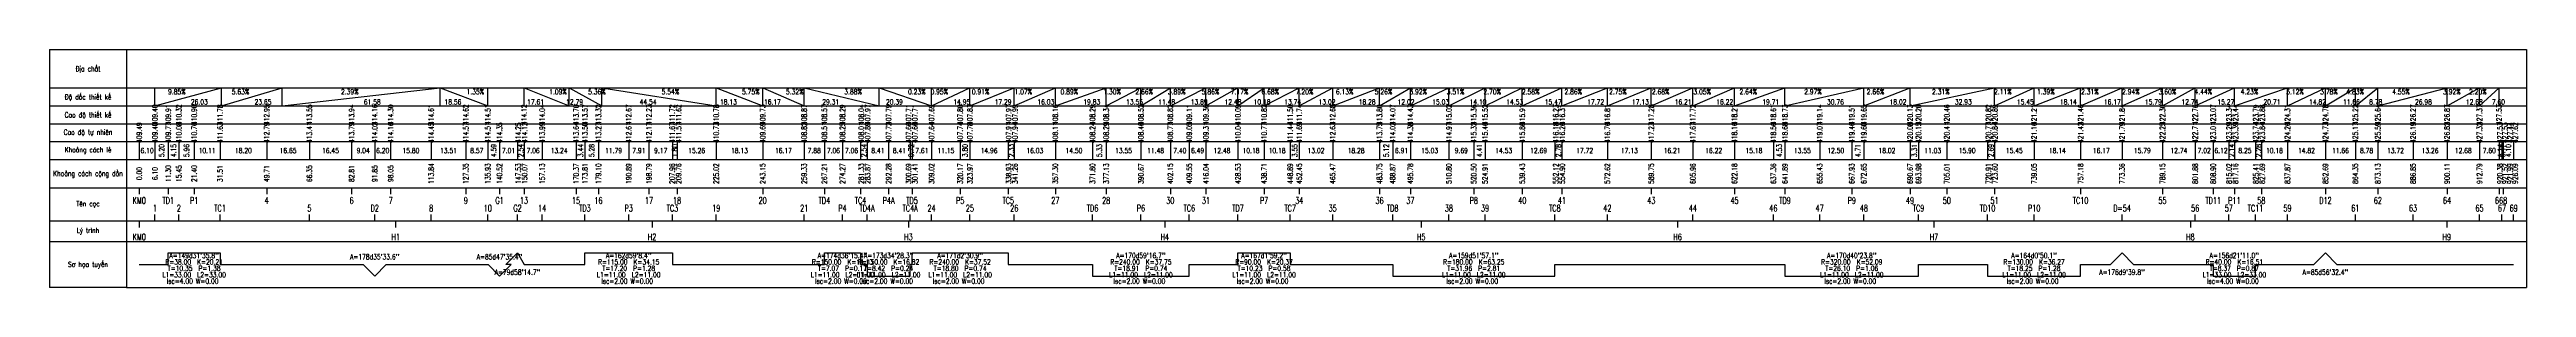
# Model space of a CAD drawing. Header units: centimetres. Extents: x 8901 to 10871, y -7016 to -5464.
# Drawn here: x 8980 to 9946, y -6140 to -6047 of the extents above; entities that cross this region are included whole.
import ezdxf
from ezdxf.enums import TextEntityAlignment as Align

# ---------------------------------------------------------------- set-up
doc = ezdxf.new("R2010")
doc.units = ezdxf.units.CM
doc.header["$LTSCALE"] = 10
doc.header["$MEASUREMENT"] = 0
for name, color, linetype in [('enttdtunhien', 3, 'Continuous'), ('kcle_PHAN DINH PHUNG CHOT', 7, 'Continuous'), ('PlineThangCong', 5, 'Continuous'), ('Textheadertd', 4, 'Continuous'), ('Texttencoc', 5, 'Continuous'), ('tracdocthietke', 1, 'Continuous')]:
    doc.layers.add(name, color=color, linetype=linetype)
doc.styles.add('CHUSO', font='Vnsimple.shx', dxfattribs={"width": 0.7})
doc.styles.add('CHUSO_TK', font='Vnsimple.shx', dxfattribs={"width": 0.7})
doc.styles.add('TENCOC', font='vnsimple.shx', dxfattribs={"width": 0.7})
doc.styles.add('TIEUDE', font='vnsimple.shx', dxfattribs={"width": 0.7})

msp = doc.modelspace()

# ---------------------------------------------------------------- linework, layer by layer
at = {"layer": 'enttdtunhien'}
for p, q in [((8980.20842, -6046.61362), (8980.20842, -6139.61362)), ((8980.20842, -6046.61362), (9010.20842, -6046.61362)), ((9010.20842, -6046.61362), (9010.20842, -6139.61362)), ((9010.20842, -6046.61362), (9946.29652, -6046.61362)), ((9946.29652, -6046.61362), (9946.29652, -6139.61362)), ((8980.20842, -6061.61362), (9010.20842, -6061.61362)), ((9010.20842, -6061.61362), (9946.29652, -6061.61362)), ((8980.20842, -6068.61362), (9010.20842, -6068.61362)), ((8980.20842, -6075.61362), (9010.20842, -6075.61362)), ((9010.20842, -6068.61362), (9946.29652, -6068.61362)), ((9010.20842, -6075.61362), (9946.29652, -6075.61362)), ((8980.20842, -6082.61362), (9010.20842, -6082.61362)), ((9010.20842, -6082.61362), (9946.29652, -6082.61362)), ((8980.20842, -6089.61362), (9010.20842, -6089.61362)), ((9010.20842, -6089.61362), (9946.29652, -6089.61362)), ((8980.20842, -6100.61362), (9010.20842, -6100.61362)), ((9010.20842, -6100.61362), (9946.29652, -6100.61362)), ((8980.20842, -6113.61362), (9010.20842, -6113.61362)), ((9010.20842, -6113.61362), (9946.29652, -6113.61362)), ((8980.20842, -6121.61362), (9010.20842, -6121.61362)), ((9010.20842, -6121.61362), (9946.29652, -6121.61362)), ((9010.20842, -6139.61362), (8980.20842, -6139.61362)), ((9010.20842, -6139.61362), (9946.29652, -6139.61362))]:
    msp.add_line(p, q, dxfattribs=at)
at = {"layer": 'enttdtunhien', "color": 3}
for p, q in [((9015.20842, -6082.61362), (9015.20842, -6089.61362)), ((9021.30952, -6082.61362), (9021.30952, -6089.61362)), ((9026.50592, -6082.61362), (9026.50592, -6089.61362)), ((9030.65532, -6082.61362), (9030.65532, -6089.61362)), ((9036.61132, -6082.61362), (9036.61132, -6089.61362)), ((9046.71672, -6082.61362), (9046.71672, -6089.61362)), ((9064.91632, -6082.61362), (9064.91632, -6089.61362)), ((9081.56302, -6082.61362), (9081.56302, -6089.61362)), ((9098.01752, -6082.61362), (9098.01752, -6089.61362)), ((9107.05552, -6082.61362), (9107.05552, -6089.61362)), ((9113.25532, -6082.61362), (9113.25532, -6089.61362)), ((9129.05122, -6082.61362), (9129.05122, -6089.61362)), ((9142.56262, -6082.61362), (9142.56262, -6089.61362)), ((9151.13412, -6082.61362), (9151.13412, -6089.61362)), ((9155.72432, -6082.61362), (9155.72432, -6089.61362)), ((9162.73912, -6082.61362), (9162.73912, -6089.61362)), ((9165.28302, -6082.61362), (9165.28302, -6089.61362)), ((9172.33852, -6082.61362), (9172.33852, -6089.61362)), ((9185.57962, -6082.61362), (9185.57962, -6089.61362)), ((9189.02022, -6082.61362), (9189.02022, -6089.61362)), ((9194.30382, -6082.61362), (9194.30382, -6089.61362)), ((9206.09522, -6082.61362), (9206.09522, -6089.61362)), ((9214.00042, -6082.61362), (9214.00042, -6089.61362)), ((9223.17022, -6082.61362), (9223.17022, -6089.61362)), ((9224.96742, -6082.61362), (9224.96742, -6089.61362)), ((9240.22862, -6082.61362), (9240.22862, -6089.61362)), ((9258.36162, -6082.61362), (9258.36162, -6089.61362)), ((9274.53522, -6082.61362), (9274.53522, -6089.61362)), ((9282.41592, -6082.61362), (9282.41592, -6089.61362)), ((9289.47892, -6082.61362), (9289.47892, -6089.61362)), ((9296.54192, -6082.61362), (9296.54192, -6089.61362)), ((9299.07712, -6082.61362), (9299.07712, -6089.61362)), ((9307.48802, -6082.61362), (9307.48802, -6089.61362)), ((9315.89892, -6082.61362), (9315.89892, -6089.61362)), ((9316.61932, -6082.61362), (9316.61932, -6089.61362)), ((9324.23272, -6082.61362), (9324.23272, -6089.61362)), ((9335.38112, -6082.61362), (9335.38112, -6089.61362)), ((9339.18202, -6082.61362), (9339.18202, -6089.61362)), ((9354.14282, -6082.61362), (9354.14282, -6089.61362)), ((9356.47072, -6082.61362), (9356.47072, -6089.61362)), ((9372.50542, -6082.61362), (9372.50542, -6089.61362)), ((9387.00772, -6082.61362), (9387.00772, -6089.61362)), ((9392.33532, -6082.61362), (9392.33532, -6089.61362)), ((9405.88242, -6082.61362), (9405.88242, -6089.61362)), ((9417.35922, -6082.61362), (9417.35922, -6089.61362)), ((9424.75712, -6082.61362), (9424.75712, -6089.61362)), ((9431.25022, -6082.61362), (9431.25022, -6089.61362)), ((9443.73442, -6082.61362), (9443.73442, -6089.61362)), ((9453.91862, -6082.61362), (9453.91862, -6089.61362)), ((9464.10282, -6082.61362), (9464.10282, -6089.61362)), ((9467.65642, -6082.61362), (9467.65642, -6089.61362)), ((9480.67892, -6082.61362), (9480.67892, -6089.61362)), ((9498.96182, -6082.61362), (9498.96182, -6089.61362)), ((9504.07952, -6082.61362), (9504.07952, -6089.61362)), ((9510.98672, -6082.61362), (9510.98672, -6089.61362)), ((9526.01242, -6082.61362), (9526.01242, -6089.61362)), ((9535.70612, -6082.61362), (9535.70612, -6089.61362)), ((9540.11612, -6082.61362), (9540.11612, -6089.61362)), ((9554.64142, -6082.61362), (9554.64142, -6089.61362)), ((9567.33272, -6082.61362), (9567.33272, -6089.61362)), ((9570.11052, -6082.61362), (9570.11052, -6089.61362)), ((9587.83282, -6082.61362), (9587.83282, -6089.61362)), ((9604.96012, -6082.61362), (9604.96012, -6089.61362)), ((9621.17152, -6082.61362), (9621.17152, -6089.61362)), ((9637.38722, -6082.61362), (9637.38722, -6089.61362)), ((9652.56782, -6082.61362), (9652.56782, -6089.61362)), ((9657.09752, -6082.61362), (9657.09752, -6089.61362)), ((9670.64322, -6082.61362), (9670.64322, -6089.61362)), ((9683.14262, -6082.61362), (9683.14262, -6089.61362)), ((9687.85712, -6082.61362), (9687.85712, -6089.61362)), ((9705.87482, -6082.61362), (9705.87482, -6089.61362)), ((9709.18772, -6082.61362), (9709.18772, -6089.61362)), ((9720.22102, -6082.61362), (9720.22102, -6089.61362)), ((9736.11852, -6082.61362), (9736.11852, -6089.61362)), ((9738.80602, -6082.61362), (9738.80602, -6089.61362)), ((9754.25412, -6082.61362), (9754.25412, -6089.61362)), ((9772.38972, -6082.61362), (9772.38972, -6089.61362)), ((9788.56352, -6082.61362), (9788.56352, -6089.61362)), ((9804.35782, -6082.61362), (9804.35782, -6089.61362)), ((9817.09322, -6082.61362), (9817.09322, -6089.61362)), ((9824.11162, -6082.61362), (9824.11162, -6089.61362)), ((9830.22792, -6082.61362), (9830.22792, -6089.61362)), ((9832.36592, -6082.61362), (9832.36592, -6089.61362)), ((9840.62022, -6082.61362), (9840.62022, -6089.61362)), ((9842.89742, -6082.61362), (9842.89742, -6089.61362)), ((9853.07692, -6082.61362), (9853.07692, -6089.61362)), ((9867.89832, -6082.61362), (9867.89832, -6089.61362)), ((9879.56032, -6082.61362), (9879.56032, -6089.61362)), ((9888.33832, -6082.61362), (9888.33832, -6089.61362)), ((9902.05612, -6082.61362), (9902.05612, -6089.61362)), ((9915.31502, -6082.61362), (9915.31502, -6089.61362)), ((9927.99472, -6082.61362), (9927.99472, -6089.61362)), ((9935.59002, -6082.61362), (9935.59002, -6089.61362)), ((9936.72562, -6082.61362), (9936.72562, -6089.61362)), ((9937.19982, -6082.61362), (9937.19982, -6089.61362)), ((9941.29652, -6082.61362), (9941.29652, -6089.61362))]:
    msp.add_line(p, q, dxfattribs=at)
at = {"layer": 'enttdtunhien', "color": 5}
for p, q in [((9015.20842, -6100.61362), (9015.20842, -6103.11362)), ((9026.50592, -6100.61362), (9026.50592, -6103.11362)), ((9036.61132, -6100.61362), (9036.61132, -6103.11362)), ((9064.91632, -6100.61362), (9064.91632, -6103.11362)), ((9098.01752, -6100.61362), (9098.01752, -6103.11362)), ((9113.25532, -6100.61362), (9113.25532, -6103.11362)), ((9142.56262, -6100.61362), (9142.56262, -6103.11362)), ((9155.72432, -6100.61362), (9155.72432, -6103.11362)), ((9165.28302, -6100.61362), (9165.28302, -6103.11362)), ((9185.57962, -6100.61362), (9185.57962, -6103.11362)), ((9194.30382, -6100.61362), (9194.30382, -6103.11362)), ((9214.00042, -6100.61362), (9214.00042, -6103.11362)), ((9224.96742, -6100.61362), (9224.96742, -6103.11362)), ((9258.36162, -6100.61362), (9258.36162, -6103.11362)), ((9282.41592, -6100.61362), (9282.41592, -6103.11362)), ((9296.54192, -6100.61362), (9296.54192, -6103.11362)), ((9307.48802, -6100.61362), (9307.48802, -6103.11362)), ((9316.61932, -6100.61362), (9316.61932, -6103.11362)), ((9335.38112, -6100.61362), (9335.38112, -6103.11362)), ((9354.14282, -6100.61362), (9354.14282, -6103.11362)), ((9372.50542, -6100.61362), (9372.50542, -6103.11362)), ((9392.33532, -6100.61362), (9392.33532, -6103.11362)), ((9417.35922, -6100.61362), (9417.35922, -6103.11362)), ((9431.25022, -6100.61362), (9431.25022, -6103.11362)), ((9453.91862, -6100.61362), (9453.91862, -6103.11362)), ((9467.65642, -6100.61362), (9467.65642, -6103.11362)), ((9498.96182, -6100.61362), (9498.96182, -6103.11362)), ((9510.98672, -6100.61362), (9510.98672, -6103.11362)), ((9535.70612, -6100.61362), (9535.70612, -6103.11362)), ((9554.64142, -6100.61362), (9554.64142, -6103.11362)), ((9570.11052, -6100.61362), (9570.11052, -6103.11362)), ((9604.96012, -6100.61362), (9604.96012, -6103.11362)), ((9637.38722, -6100.61362), (9637.38722, -6103.11362)), ((9657.09752, -6100.61362), (9657.09752, -6103.11362)), ((9683.14262, -6100.61362), (9683.14262, -6103.11362)), ((9705.87482, -6100.61362), (9705.87482, -6103.11362)), ((9720.22102, -6100.61362), (9720.22102, -6103.11362)), ((9738.80602, -6100.61362), (9738.80602, -6103.11362)), ((9772.38972, -6100.61362), (9772.38972, -6103.11362)), ((9804.35782, -6100.61362), (9804.35782, -6103.11362)), ((9824.11162, -6100.61362), (9824.11162, -6103.11362)), ((9832.36592, -6100.61362), (9832.36592, -6103.11362)), ((9842.89742, -6100.61362), (9842.89742, -6103.11362)), ((9867.89832, -6100.61362), (9867.89832, -6103.11362)), ((9888.33832, -6100.61362), (9888.33832, -6103.11362)), ((9915.31502, -6100.61362), (9915.31502, -6103.11362)), ((9935.59002, -6100.61362), (9935.59002, -6103.11362)), ((9937.19982, -6100.61362), (9937.19982, -6103.11362)), ((9015.20842, -6113.61362), (9015.20842, -6116.11362)), ((9021.30952, -6113.61362), (9021.30952, -6111.11362)), ((9030.65532, -6113.61362), (9030.65532, -6111.11362)), ((9046.71672, -6113.61362), (9046.71672, -6111.11362)), ((9081.56302, -6113.61362), (9081.56302, -6111.11362)), ((9107.05552, -6113.61362), (9107.05552, -6111.11362)), ((9115.20842, -6113.61362), (9115.20842, -6116.11362)), ((9129.05122, -6113.61362), (9129.05122, -6111.11362)), ((9151.13412, -6113.61362), (9151.13412, -6111.11362)), ((9162.73912, -6113.61362), (9162.73912, -6111.11362)), ((9172.33852, -6113.61362), (9172.33852, -6111.11362)), ((9189.02022, -6113.61362), (9189.02022, -6111.11362)), ((9206.09522, -6113.61362), (9206.09522, -6111.11362)), ((9215.20842, -6113.61362), (9215.20842, -6116.11362)), ((9223.17022, -6113.61362), (9223.17022, -6111.11362)), ((9240.22862, -6113.61362), (9240.22862, -6111.11362)), ((9274.53522, -6113.61362), (9274.53522, -6111.11362)), ((9289.47892, -6113.61362), (9289.47892, -6111.11362)), ((9299.07712, -6113.61362), (9299.07712, -6111.11362)), ((9315.20842, -6113.61362), (9315.20842, -6116.11362)), ((9315.89892, -6113.61362), (9315.89892, -6111.11362)), ((9324.23272, -6113.61362), (9324.23272, -6111.11362)), ((9339.18202, -6113.61362), (9339.18202, -6111.11362)), ((9356.47072, -6113.61362), (9356.47072, -6111.11362)), ((9387.00772, -6113.61362), (9387.00772, -6111.11362)), ((9405.88242, -6113.61362), (9405.88242, -6111.11362)), ((9415.20842, -6113.61362), (9415.20842, -6116.11362)), ((9424.75712, -6113.61362), (9424.75712, -6111.11362)), ((9443.73442, -6113.61362), (9443.73442, -6111.11362)), ((9464.10282, -6113.61362), (9464.10282, -6111.11362)), ((9480.67892, -6113.61362), (9480.67892, -6111.11362)), ((9504.07952, -6113.61362), (9504.07952, -6111.11362)), ((9515.20842, -6113.61362), (9515.20842, -6116.11362)), ((9526.01242, -6113.61362), (9526.01242, -6111.11362)), ((9540.11612, -6113.61362), (9540.11612, -6111.11362)), ((9567.33272, -6113.61362), (9567.33272, -6111.11362)), ((9587.83282, -6113.61362), (9587.83282, -6111.11362)), ((9615.20842, -6113.61362), (9615.20842, -6116.11362)), ((9621.17152, -6113.61362), (9621.17152, -6111.11362)), ((9652.56782, -6113.61362), (9652.56782, -6111.11362)), ((9670.64322, -6113.61362), (9670.64322, -6111.11362)), ((9687.85712, -6113.61362), (9687.85712, -6111.11362)), ((9709.18772, -6113.61362), (9709.18772, -6111.11362)), ((9715.20842, -6113.61362), (9715.20842, -6116.11362)), ((9736.11852, -6113.61362), (9736.11852, -6111.11362)), ((9754.25412, -6113.61362), (9754.25412, -6111.11362)), ((9788.56352, -6113.61362), (9788.56352, -6111.11362)), ((9815.20842, -6113.61362), (9815.20842, -6116.11362)), ((9817.09322, -6113.61362), (9817.09322, -6111.11362)), ((9830.22792, -6113.61362), (9830.22792, -6111.11362)), ((9840.62022, -6113.61362), (9840.62022, -6111.11362)), ((9853.07692, -6113.61362), (9853.07692, -6111.11362)), ((9879.56032, -6113.61362), (9879.56032, -6111.11362)), ((9902.05612, -6113.61362), (9902.05612, -6111.11362)), ((9915.20842, -6113.61362), (9915.20842, -6116.11362)), ((9927.99472, -6113.61362), (9927.99472, -6111.11362)), ((9936.72562, -6113.61362), (9936.72562, -6111.11362)), ((9941.29652, -6113.61362), (9941.29652, -6111.11362))]:
    msp.add_line(p, q, dxfattribs=at)
at = {"layer": 'PlineThangCong', "color": 3}
msp.add_lwpolyline([(9015.20842, -6130.61362), (9026.50592, -6130.61362), (9026.50592, -6126.11362), (9046.71672, -6126.11362), (9046.71672, -6130.61362), (9102.55552, -6130.61362), (9107.05552, -6135.11362), (9111.55552, -6130.61362), (9151.22432, -6130.61362), (9155.72432, -6135.11362), (9160.22432, -6130.61362), (9158.23912, -6130.61362), (9162.73912, -6126.11362), (9165.28302, -6130.61362), (9189.02022, -6130.61362), (9189.02022, -6126.11362), (9223.17022, -6126.11362), (9223.17022, -6130.61362), (9282.41592, -6130.61362), (9282.41592, -6126.11362), (9296.54192, -6126.11362), (9296.54192, -6130.61362), (9299.07712, -6130.61362), (9299.07712, -6135.11362), (9315.89892, -6135.11362), (9315.89892, -6130.61362), (9316.61932, -6130.61362), (9316.61932, -6126.11362), (9354.14282, -6126.11362), (9354.14282, -6130.61362), (9387.00772, -6130.61362), (9387.00772, -6135.11362), (9424.75712, -6135.11362), (9424.75712, -6130.61362), (9443.73442, -6130.61362), (9443.73442, -6126.11362), (9464.10282, -6126.11362), (9464.10282, -6130.61362), (9504.07952, -6130.61362), (9504.07952, -6135.11362), (9567.33272, -6135.11362), (9567.33272, -6130.61362), (9657.09752, -6130.61362), (9657.09752, -6135.11362), (9709.18772, -6135.11362), (9709.18772, -6130.61362), (9736.11852, -6130.61362), (9736.11852, -6135.11362), (9772.38972, -6135.11362), (9772.38972, -6130.61362), (9784.06352, -6130.61362), (9788.56352, -6126.11362), (9793.06352, -6130.61362), (9824.11162, -6130.61362), (9824.11162, -6135.11362), (9840.62022, -6135.11362), (9840.62022, -6130.61362), (9863.39832, -6130.61362), (9867.89832, -6126.11362), (9872.39832, -6130.61362), (9941.29652, -6130.61362)], dxfattribs=at)
at = {"layer": 'tracdocthietke', "color": 2}
for p, q in [((9021.30952, -6068.61362), (9021.30952, -6061.61362)), ((9021.30952, -6068.61362), (9047.3425, -6061.61362)), ((9047.3425, -6068.61362), (9047.3425, -6061.61362)), ((9047.3425, -6068.61362), (9047.3425, -6061.61362)), ((9047.3425, -6068.61362), (9070.99232, -6061.61362)), ((9070.99232, -6068.61362), (9070.99232, -6061.61362)), ((9070.99232, -6068.61362), (9070.99232, -6061.61362)), ((9070.99232, -6068.61362), (9132.57561, -6061.61362)), ((9132.57561, -6068.61362), (9132.57561, -6061.61362)), ((9132.57561, -6068.61362), (9132.57561, -6061.61362)), ((9132.57561, -6061.61362), (9151.13412, -6068.61362)), ((9151.13412, -6068.61362), (9151.13412, -6061.61362)), ((9165.28302, -6068.61362), (9165.28302, -6061.61362)), ((9165.28302, -6061.61362), (9182.89132, -6068.61362)), ((9182.89132, -6068.61362), (9182.89132, -6061.61362)), ((9182.89132, -6068.61362), (9182.89132, -6061.61362)), ((9182.89132, -6061.61362), (9195.68481, -6068.61362)), ((9195.68481, -6068.61362), (9195.68481, -6061.61362)), ((9195.68481, -6068.61362), (9195.68481, -6061.61362)), ((9195.68481, -6061.61362), (9240.22862, -6068.61362)), ((9240.22862, -6068.61362), (9240.22862, -6061.61362)), ((9240.22862, -6068.61362), (9240.22862, -6061.61362)), ((9240.22862, -6061.61362), (9258.36162, -6068.61362)), ((9258.36162, -6068.61362), (9258.36162, -6061.61362)), ((9258.36162, -6068.61362), (9258.36162, -6061.61362)), ((9258.36162, -6061.61362), (9274.53522, -6068.61362)), ((9274.53522, -6068.61362), (9274.53522, -6061.61362)), ((9274.53522, -6068.61362), (9274.53522, -6061.61362)), ((9274.53522, -6061.61362), (9303.84329, -6068.61362)), ((9303.84329, -6068.61362), (9303.84329, -6061.61362)), ((9303.84329, -6068.61362), (9303.84329, -6061.61362)), ((9303.84329, -6061.61362), (9324.23272, -6068.61362)), ((9324.23272, -6068.61362), (9324.23272, -6061.61362)), ((9324.23272, -6068.61362), (9324.23272, -6061.61362)), ((9324.23272, -6068.61362), (9339.18202, -6061.61362)), ((9339.18202, -6068.61362), (9339.18202, -6061.61362)), ((9339.18202, -6068.61362), (9339.18202, -6061.61362)), ((9339.18202, -6068.61362), (9356.47072, -6061.61362)), ((9356.47072, -6068.61362), (9356.47072, -6061.61362)), ((9356.47072, -6068.61362), (9356.47072, -6061.61362)), ((9356.47072, -6068.61362), (9372.50542, -6061.61362)), ((9372.50542, -6068.61362), (9372.50542, -6061.61362)), ((9372.50542, -6068.61362), (9372.50542, -6061.61362)), ((9372.50542, -6068.61362), (9392.33532, -6061.61362)), ((9392.33532, -6068.61362), (9392.33532, -6061.61362)), ((9392.33532, -6068.61362), (9392.33532, -6061.61362)), ((9392.33532, -6068.61362), (9405.88242, -6061.61362)), ((9405.88242, -6068.61362), (9405.88242, -6061.61362)), ((9405.88242, -6068.61362), (9405.88242, -6061.61362)), ((9405.88242, -6068.61362), (9417.35922, -6061.61362)), ((9417.35922, -6068.61362), (9417.35922, -6061.61362)), ((9417.35922, -6068.61362), (9417.35922, -6061.61362)), ((9417.35922, -6068.61362), (9431.25022, -6061.61362)), ((9431.25022, -6068.61362), (9431.25022, -6061.61362)), ((9431.25022, -6068.61362), (9431.25022, -6061.61362)), ((9431.25022, -6068.61362), (9443.73442, -6061.61362)), ((9443.73442, -6068.61362), (9443.73442, -6061.61362)), ((9443.73442, -6068.61362), (9443.73442, -6061.61362)), ((9443.73442, -6068.61362), (9453.91862, -6061.61362)), ((9453.91862, -6068.61362), (9453.91862, -6061.61362)), ((9453.91862, -6068.61362), (9453.91862, -6061.61362)), ((9453.91862, -6068.61362), (9467.65642, -6061.61362)), ((9467.65642, -6068.61362), (9467.65642, -6061.61362)), ((9467.65642, -6068.61362), (9467.65642, -6061.61362)), ((9467.65642, -6068.61362), (9480.67892, -6061.61362)), ((9480.67892, -6068.61362), (9480.67892, -6061.61362)), ((9480.67892, -6068.61362), (9480.67892, -6061.61362)), ((9480.67892, -6068.61362), (9498.96182, -6061.61362)), ((9498.96182, -6068.61362), (9498.96182, -6061.61362)), ((9498.96182, -6068.61362), (9498.96182, -6061.61362)), ((9498.96182, -6068.61362), (9510.98672, -6061.61362)), ((9510.98672, -6068.61362), (9510.98672, -6061.61362)), ((9510.98672, -6068.61362), (9510.98672, -6061.61362)), ((9510.98672, -6068.61362), (9526.01242, -6061.61362)), ((9526.01242, -6068.61362), (9526.01242, -6061.61362)), ((9526.01242, -6068.61362), (9526.01242, -6061.61362)), ((9526.01242, -6068.61362), (9540.11612, -6061.61362)), ((9540.11612, -6068.61362), (9540.11612, -6061.61362)), ((9540.11612, -6068.61362), (9540.11612, -6061.61362)), ((9540.11612, -6068.61362), (9554.64142, -6061.61362)), ((9554.64142, -6068.61362), (9554.64142, -6061.61362)), ((9554.64142, -6068.61362), (9554.64142, -6061.61362)), ((9554.64142, -6068.61362), (9570.11052, -6061.61362)), ((9570.11052, -6068.61362), (9570.11052, -6061.61362)), ((9570.11052, -6068.61362), (9570.11052, -6061.61362)), ((9570.11052, -6068.61362), (9587.83282, -6061.61362)), ((9587.83282, -6068.61362), (9587.83282, -6061.61362)), ((9587.83282, -6068.61362), (9587.83282, -6061.61362)), ((9587.83282, -6068.61362), (9604.96012, -6061.61362)), ((9604.96012, -6068.61362), (9604.96012, -6061.61362)), ((9604.96012, -6068.61362), (9604.96012, -6061.61362)), ((9604.96012, -6068.61362), (9621.17152, -6061.61362)), ((9621.17152, -6068.61362), (9621.17152, -6061.61362)), ((9621.17152, -6068.61362), (9621.17152, -6061.61362)), ((9621.17152, -6068.61362), (9637.38722, -6061.61362)), ((9637.38722, -6068.61362), (9637.38722, -6061.61362)), ((9637.38722, -6068.61362), (9637.38722, -6061.61362)), ((9637.38722, -6068.61362), (9657.09752, -6061.61362)), ((9657.09752, -6068.61362), (9657.09752, -6061.61362)), ((9657.09752, -6068.61362), (9657.09752, -6061.61362)), ((9657.09752, -6068.61362), (9687.85712, -6061.61362)), ((9687.85712, -6068.61362), (9687.85712, -6061.61362)), ((9687.85712, -6068.61362), (9687.85712, -6061.61362)), ((9687.85712, -6068.61362), (9705.87482, -6061.61362)), ((9705.87482, -6068.61362), (9705.87482, -6061.61362)), ((9705.87482, -6068.61362), (9705.87482, -6061.61362)), ((9705.87482, -6068.61362), (9738.80602, -6061.61362)), ((9738.80602, -6068.61362), (9738.80602, -6061.61362)), ((9738.80602, -6068.61362), (9738.80602, -6061.61362)), ((9738.80602, -6068.61362), (9754.25412, -6061.61362)), ((9754.25412, -6068.61362), (9754.25412, -6061.61362)), ((9754.25412, -6068.61362), (9754.25412, -6061.61362)), ((9754.25412, -6068.61362), (9772.38972, -6061.61362)), ((9772.38972, -6068.61362), (9772.38972, -6061.61362)), ((9772.38972, -6068.61362), (9772.38972, -6061.61362)), ((9772.38972, -6068.61362), (9788.56352, -6061.61362)), ((9788.56352, -6068.61362), (9788.56352, -6061.61362)), ((9788.56352, -6068.61362), (9788.56352, -6061.61362)), ((9788.56352, -6068.61362), (9804.35782, -6061.61362)), ((9804.35782, -6068.61362), (9804.35782, -6061.61362)), ((9804.35782, -6068.61362), (9804.35782, -6061.61362)), ((9804.35782, -6068.61362), (9817.09322, -6061.61362)), ((9817.09322, -6068.61362), (9817.09322, -6061.61362)), ((9817.09322, -6068.61362), (9817.09322, -6061.61362)), ((9817.09322, -6068.61362), (9832.36592, -6061.61362)), ((9832.36592, -6068.61362), (9832.36592, -6061.61362)), ((9832.36592, -6068.61362), (9832.36592, -6061.61362)), ((9832.36592, -6068.61362), (9853.07692, -6061.61362)), ((9853.07692, -6068.61362), (9853.07692, -6061.61362)), ((9853.07692, -6068.61362), (9853.07692, -6061.61362)), ((9853.07692, -6068.61362), (9867.89832, -6061.61362)), ((9867.89832, -6068.61362), (9867.89832, -6061.61362)), ((9867.89832, -6068.61362), (9867.89832, -6061.61362)), ((9867.89832, -6068.61362), (9879.56032, -6061.61362)), ((9879.56032, -6068.61362), (9879.56032, -6061.61362)), ((9879.56032, -6068.61362), (9879.56032, -6061.61362)), ((9879.56032, -6068.61362), (9888.33832, -6061.61362)), ((9888.33832, -6068.61362), (9888.33832, -6061.61362)), ((9888.33832, -6068.61362), (9888.33832, -6061.61362)), ((9888.33832, -6068.61362), (9915.31502, -6061.61362)), ((9915.31502, -6068.61362), (9915.31502, -6061.61362)), ((9915.31502, -6068.61362), (9915.31502, -6061.61362)), ((9915.31502, -6068.61362), (9927.99472, -6061.61362)), ((9927.99472, -6068.61362), (9927.99472, -6061.61362)), ((9927.99472, -6068.61362), (9927.99472, -6061.61362)), ((9927.99472, -6068.61362), (9935.59002, -6061.61362)), ((9935.59002, -6068.61362), (9935.59002, -6061.61362))]:
    msp.add_line(p, q, dxfattribs=at)

# ---------------------------------------------------------------- texts
at = {"layer": 'enttdtunhien', "color": 3, "style": 'CHUSO', "width": 0.7}
for s, p in [('409.49', (9015.20842, -6079.11362)), ('409.40', (9021.30952, -6079.11362)), ('409.77', (9026.50592, -6079.11362)), ('410.08', (9030.65532, -6079.11362)), ('410.76', (9036.61132, -6079.11362)), ('411.63', (9046.71672, -6079.11362)), ('412.79', (9064.91632, -6079.11362)), ('413.41', (9081.56302, -6079.11362)), ('413.79', (9098.01752, -6079.11362)), ('414.02', (9107.05552, -6079.11362)), ('414.16', (9113.25532, -6079.11362)), ('414.45', (9129.05122, -6079.11362)), ('414.57', (9142.56262, -6079.11362)), ('414.51', (9151.13412, -6079.11362)), ('414.35', (9155.72432, -6079.11362)), ('414.25', (9163.01107, -6079.11362)), ('414.12', (9165.51107, -6079.11362)), ('413.99', (9172.33852, -6079.11362)), ('413.64', (9185.57962, -6079.11362)), ('413.50', (9189.02022, -6079.11362)), ('413.27', (9194.30382, -6079.11362)), ('412.61', (9206.09522, -6079.11362)), ('412.17', (9214.00042, -6079.11362)), ('411.67', (9223.06882, -6079.11362)), ('411.57', (9225.56882, -6079.11362)), ('410.73', (9240.22862, -6079.11362)), ('409.69', (9258.36162, -6079.11362)), ('408.82', (9274.53522, -6079.11362)), ('408.51', (9282.41592, -6079.11362)), ('408.25', (9289.47892, -6079.11362)), ('408.01', (9296.80952, -6079.11362)), ('407.89', (9299.30952, -6079.11362)), ('407.72', (9307.48802, -6079.11362)), ('407.66', (9315.25912, -6079.11362)), ('407.66', (9317.75912, -6079.11362)), ('407.64', (9324.23272, -6079.11362)), ('407.74', (9335.38112, -6079.11362)), ('407.78', (9339.18202, -6079.11362)), ('407.91', (9354.30677, -6079.11362)), ('407.94', (9356.80677, -6079.11362)), ('408.11', (9372.50542, -6079.11362)), ('408.24', (9387.00772, -6079.11362)), ('408.29', (9392.33532, -6079.11362)), ('408.46', (9405.88242, -6079.11362)), ('408.77', (9417.35922, -6079.11362)), ('409.05', (9424.75712, -6079.11362)), ('409.31', (9431.25022, -6079.11362)), ('410.04', (9443.73442, -6079.11362)), ('410.77', (9453.91862, -6079.11362)), ('411.44', (9464.10282, -6079.11362)), ('411.69', (9467.65642, -6079.11362)), ('412.63', (9480.67892, -6079.11362)), ('413.75', (9498.96182, -6079.11362)), ('414.02', (9504.07952, -6079.11362)), ('414.38', (9510.98672, -6079.11362)), ('414.97', (9526.01242, -6079.11362)), ('415.32', (9535.70612, -6079.11362)), ('415.46', (9540.11612, -6079.11362)), ('415.86', (9554.64142, -6079.11362)), ('416.18', (9567.72162, -6079.11362)), ('416.26', (9570.22162, -6079.11362)), ('416.76', (9587.83282, -6079.11362)), ('417.23', (9604.96012, -6079.11362)), ('417.67', (9621.17152, -6079.11362)), ('418.16', (9637.38722, -6079.11362)), ('418.56', (9652.56782, -6079.11362)), ('418.68', (9657.09752, -6079.11362)), ('419.07', (9670.64322, -6079.11362)), ('419.46', (9683.14262, -6079.11362)), ('419.60', (9687.85712, -6079.11362)), ('420.08', (9705.87482, -6079.11362)), ('420.15', (9709.18772, -6079.11362)), ('420.41', (9720.22102, -6079.11362)), ('420.77', (9736.46227, -6079.11362)), ('420.84', (9738.96227, -6079.11362)), ('421.16', (9754.25412, -6079.11362)), ('421.42', (9772.38972, -6079.11362)), ('421.79', (9788.56352, -6079.11362)), ('422.25', (9804.35782, -6079.11362)), ('422.71', (9817.09322, -6079.11362)), ('423.01', (9824.11162, -6079.11362)), ('423.29', (9830.29692, -6079.11362)), ('423.39', (9832.79692, -6079.11362)), ('423.74', (9840.75882, -6079.11362)), ('423.84', (9843.25882, -6079.11362)), ('424.26', (9853.07692, -6079.11362)), ('424.73', (9867.89832, -6079.11362)), ('425.17', (9879.56032, -6079.11362)), ('425.59', (9888.33832, -6079.11362)), ('426.19', (9902.05612, -6079.11362)), ('426.82', (9915.31502, -6079.11362)), ('427.32', (9927.99472, -6079.11362)), ('427.53', (9935.94327, -6079.11362)), ('427.53', (9937.94327, -6079.11362)), ('427.44', (9939.94327, -6079.11362)), ('427.62', (9941.94327, -6079.11362)), ('0.00', (9015.20842, -6095.11362)), ('6.10', (9021.30952, -6095.11362)), ('11.30', (9026.50592, -6095.11362)), ('15.45', (9030.65532, -6095.11362)), ('21.40', (9036.61132, -6095.11362)), ('31.51', (9046.71672, -6095.11362)), ('49.71', (9064.91632, -6095.11362)), ('66.35', (9081.56302, -6095.11362)), ('82.81', (9098.01752, -6095.11362)), ('91.85', (9107.05552, -6095.11362)), ('98.05', (9113.25532, -6095.11362)), ('113.84', (9129.05122, -6095.11362)), ('127.35', (9142.56262, -6095.11362)), ('135.93', (9151.13412, -6095.11362)), ('140.52', (9155.72432, -6095.11362)), ('147.53', (9163.01107, -6095.11362)), ('150.07', (9165.51107, -6095.11362)), ('157.13', (9172.33852, -6095.11362)), ('170.37', (9185.57962, -6095.11362)), ('173.81', (9189.02022, -6095.11362)), ('179.10', (9194.30382, -6095.11362)), ('190.89', (9206.09522, -6095.11362)), ('198.79', (9214.00042, -6095.11362)), ('207.96', (9223.06882, -6095.11362)), ('209.76', (9225.56882, -6095.11362)), ('225.02', (9240.22862, -6095.11362)), ('243.15', (9258.36162, -6095.11362)), ('259.33', (9274.53522, -6095.11362)), ('267.21', (9282.41592, -6095.11362)), ('274.27', (9289.47892, -6095.11362)), ('281.33', (9296.80952, -6095.11362)), ('283.87', (9299.30952, -6095.11362)), ('292.28', (9307.48802, -6095.11362)), ('300.69', (9315.25912, -6095.11362)), ('301.41', (9317.75912, -6095.11362)), ('309.02', (9324.23272, -6095.11362)), ('320.17', (9335.38112, -6095.11362)), ('323.97', (9339.18202, -6095.11362)), ('338.93', (9354.30677, -6095.11362)), ('341.26', (9356.80677, -6095.11362)), ('357.30', (9372.50542, -6095.11362)), ('371.80', (9387.00772, -6095.11362)), ('377.13', (9392.33532, -6095.11362)), ('390.67', (9405.88242, -6095.11362)), ('402.15', (9417.35922, -6095.11362)), ('409.55', (9424.75712, -6095.11362)), ('416.04', (9431.25022, -6095.11362)), ('428.53', (9443.73442, -6095.11362)), ('438.71', (9453.91862, -6095.11362)), ('448.89', (9464.10282, -6095.11362)), ('452.45', (9467.65642, -6095.11362)), ('465.47', (9480.67892, -6095.11362)), ('483.75', (9498.96182, -6095.11362)), ('488.87', (9504.07952, -6095.11362)), ('495.78', (9510.98672, -6095.11362)), ('510.80', (9526.01242, -6095.11362)), ('520.50', (9535.70612, -6095.11362)), ('524.91', (9540.11612, -6095.11362)), ('539.43', (9554.64142, -6095.11362)), ('552.12', (9567.72162, -6095.11362)), ('554.90', (9570.22162, -6095.11362)), ('572.62', (9587.83282, -6095.11362)), ('589.75', (9604.96012, -6095.11362)), ('605.96', (9621.17152, -6095.11362)), ('622.18', (9637.38722, -6095.11362)), ('637.36', (9652.56782, -6095.11362)), ('641.89', (9657.09752, -6095.11362)), ('655.43', (9670.64322, -6095.11362)), ('667.93', (9683.14262, -6095.11362)), ('672.65', (9687.85712, -6095.11362)), ('690.67', (9705.87482, -6095.11362)), ('693.98', (9709.18772, -6095.11362)), ('705.01', (9720.22102, -6095.11362)), ('720.91', (9736.46227, -6095.11362)), ('723.60', (9738.96227, -6095.11362)), ('739.05', (9754.25412, -6095.11362)), ('757.18', (9772.38972, -6095.11362)), ('773.36', (9788.56352, -6095.11362)), ('789.15', (9804.35782, -6095.11362)), ('801.88', (9817.09322, -6095.11362)), ('808.90', (9824.11162, -6095.11362)), ('815.02', (9830.29692, -6095.11362)), ('817.16', (9832.79692, -6095.11362)), ('825.41', (9840.75882, -6095.11362)), ('827.69', (9843.25882, -6095.11362)), ('837.87', (9853.07692, -6095.11362)), ('852.69', (9867.89832, -6095.11362)), ('864.35', (9879.56032, -6095.11362)), ('873.13', (9888.33832, -6095.11362)), ('886.85', (9902.05612, -6095.11362)), ('900.11', (9915.31502, -6095.11362)), ('912.79', (9927.99472, -6095.11362)), ('920.38', (9935.94327, -6095.11362)), ('921.52', (9937.94327, -6095.11362)), ('921.99', (9939.94327, -6095.11362)), ('926.09', (9941.94327, -6095.11362))]:
    msp.add_text(s, height=2, rotation=90, dxfattribs=at).set_placement(p, align=Align.MIDDLE)
for s, p in [('L1=33.00  L2=33.00', (9036.61132, -6134.61362)), ('R=38.00  K=20.21', (9036.61132, -6129.61362)), ('T=10.35  P=1.38', (9036.61132, -6132.11362)), ("A=149d31'35.8''", (9036.61132, -6127.11362)), ("A=178d35'33.6''", (9107.05552, -6127.61362)), ("A=85d47'35.4''", (9155.72432, -6127.61362)), ("A=79d58'14.7''", (9162.73912, -6133.61362)), ('L1=11.00  L2=11.00', (9206.09522, -6134.61362)), ('R=115.00  K=34.15', (9206.09522, -6129.61362)), ('T=17.20  P=1.28', (9206.09522, -6132.11362)), ("A=162d59'8.4''", (9206.09522, -6127.11362)), ('L1=11.00  L2=11.00', (9289.47892, -6134.61362)), ('R=150.00  K=14.13', (9289.47892, -6129.61362)), ("A=174d36'15.4''", (9289.47892, -6127.11362)), ('T=7.07  P=0.17', (9289.47892, -6132.11362)), ('L1=11.00  L2=11.00', (9307.48802, -6134.61362)), ('R=150.00  K=16.82', (9307.48802, -6129.61362)), ("A=173d34'28.3''", (9307.48802, -6127.11362)), ('T=8.42  P=0.24', (9307.48802, -6132.11362)), ('L1=11.00  L2=11.00', (9335.38112, -6134.61362)), ('R=240.00  K=37.52', (9335.38112, -6129.61362)), ('T=18.80  P=0.74', (9335.38112, -6132.11362)), ("A=171d2'30.9''", (9335.38112, -6127.11362)), ('L1=11.00  L2=11.00', (9405.88242, -6134.61362)), ('R=240.00  K=37.75', (9405.88242, -6129.61362)), ('T=18.91  P=0.74', (9405.88242, -6132.11362)), ("A=170d59'16.7''", (9405.88242, -6127.11362)), ('L1=11.00  L2=11.00', (9453.91862, -6134.61362)), ('R=90.00  K=20.37', (9453.91862, -6129.61362)), ('T=10.23  P=0.58', (9453.91862, -6132.11362)), ("A=167d1'59.2''", (9453.91862, -6127.11362)), ('L1=11.00  L2=11.00', (9535.70612, -6134.61362)), ('R=180.00  K=63.25', (9535.70612, -6129.61362)), ('T=31.96  P=2.81', (9535.70612, -6132.11362)), ("A=159d51'57.1''", (9535.70612, -6127.11362)), ('L1=11.00  L2=11.00', (9683.14262, -6134.61362)), ('R=320.00  K=52.09', (9683.14262, -6129.61362)), ('T=26.10  P=1.06', (9683.14262, -6132.11362)), ("A=170d40'23.8''", (9683.14262, -6127.11362)), ('L1=11.00  L2=11.00', (9754.25412, -6134.61362)), ('R=130.00  K=36.27', (9754.25412, -6129.61362)), ('T=18.25  P=1.28', (9754.25412, -6132.11362)), ("A=164d0'50.1''", (9754.25412, -6127.11362)), ("A=176d9'39.8''", (9788.56352, -6133.61362)), ('L1=33.00  L2=33.00', (9832.36592, -6134.61362)), ('R=40.00  K=16.51', (9832.36592, -6129.61362)), ("A=156d21'11.0''", (9832.36592, -6127.11362)), ('T=8.37  P=0.87', (9832.36592, -6132.11362)), ("A=85d56'32.4''", (9867.89832, -6133.61362)), ('Isc=4.00 W=0.00^J', (9036.61132, -6137.11362)), ('Isc=2.00 W=0.00^J', (9206.09522, -6137.11362)), ('Isc=2.00 W=0.00^J', (9289.47892, -6137.11362)), ('Isc=2.00 W=0.00^J', (9307.48802, -6137.11362)), ('Isc=2.00 W=0.00^J', (9335.38112, -6137.11362)), ('Isc=2.00 W=0.00^J', (9405.88242, -6137.11362)), ('Isc=2.00 W=0.00^J', (9453.91862, -6137.11362)), ('Isc=2.00 W=0.00^J', (9535.70612, -6137.11362)), ('Isc=2.00 W=0.00^J', (9683.14262, -6137.11362)), ('Isc=2.00 W=0.00^J', (9754.25412, -6137.11362)), ('Isc=4.00 W=0.00^J', (9832.36592, -6137.11362))]:
    msp.add_text(s, height=2, dxfattribs=at).set_placement(p, align=Align.MIDDLE)
at = {"layer": 'kcle_PHAN DINH PHUNG CHOT', "color": 3, "style": 'CHUSO', "width": 0.7}
for s, p in [('6.10', (9018.25897, -6086.11362)), ('10.11', (9041.66402, -6086.11362)), ('18.20', (9055.81652, -6086.11362)), ('16.65', (9073.23967, -6086.11362)), ('16.45', (9089.79027, -6086.11362)), ('9.04', (9102.53652, -6086.11362)), ('6.20', (9110.15542, -6086.11362)), ('15.80', (9121.15327, -6086.11362)), ('13.51', (9135.80692, -6086.11362)), ('8.57', (9146.84837, -6086.11362)), ('7.01', (9159.23172, -6086.11362)), ('7.06', (9168.81077, -6086.11362)), ('13.24', (9178.95907, -6086.11362)), ('11.79', (9200.19952, -6086.11362)), ('7.91', (9210.04782, -6086.11362)), ('9.17', (9218.58532, -6086.11362)), ('15.26', (9232.59802, -6086.11362)), ('18.13', (9249.29512, -6086.11362)), ('16.17', (9266.44842, -6086.11362)), ('7.88', (9278.47557, -6086.11362)), ('7.06', (9285.94742, -6086.11362)), ('7.06', (9293.01042, -6086.11362)), ('8.41', (9303.28257, -6086.11362)), ('8.41', (9311.69347, -6086.11362)), ('7.61', (9320.42602, -6086.11362)), ('11.15', (9329.80692, -6086.11362)), ('14.96', (9346.66242, -6086.11362)), ('16.03', (9364.48807, -6086.11362)), ('14.50', (9379.75657, -6086.11362)), ('13.55', (9399.10887, -6086.11362)), ('11.48', (9411.62082, -6086.11362)), ('7.40', (9421.05817, -6086.11362)), ('6.49', (9428.00367, -6086.11362)), ('12.48', (9437.49232, -6086.11362)), ('10.18', (9448.82652, -6086.11362)), ('10.18', (9459.01072, -6086.11362)), ('13.02', (9474.16767, -6086.11362)), ('18.28', (9489.82037, -6086.11362)), ('6.91', (9507.53312, -6086.11362)), ('15.03', (9518.49957, -6086.11362)), ('9.69', (9530.85927, -6086.11362)), ('14.53', (9547.37877, -6086.11362)), ('12.69', (9560.98707, -6086.11362)), ('17.72', (9578.97167, -6086.11362)), ('17.13', (9596.39647, -6086.11362)), ('16.21', (9613.06582, -6086.11362)), ('16.22', (9629.27937, -6086.11362)), ('15.18', (9644.97752, -6086.11362)), ('13.55', (9663.87037, -6086.11362)), ('12.50', (9676.89292, -6086.11362)), ('18.02', (9696.86597, -6086.11362)), ('11.03', (9714.70437, -6086.11362)), ('15.90', (9728.16977, -6086.11362)), ('15.45', (9746.53007, -6086.11362)), ('18.14', (9763.32192, -6086.11362)), ('16.17', (9780.47662, -6086.11362)), ('15.79', (9796.46067, -6086.11362)), ('12.74', (9810.72552, -6086.11362)), ('7.02', (9820.60242, -6086.11362)), ('6.12', (9827.16977, -6086.11362)), ('8.25', (9836.49307, -6086.11362)), ('10.18', (9847.98717, -6086.11362)), ('14.82', (9860.48762, -6086.11362)), ('11.66', (9873.72932, -6086.11362)), ('8.78', (9883.94932, -6086.11362)), ('13.72', (9895.19722, -6086.11362)), ('13.26', (9908.68557, -6086.11362)), ('12.68', (9921.65487, -6086.11362)), ('7.60', (9931.79237, -6086.11362))]:
    msp.add_text(s, height=2, dxfattribs=at).set_placement(p, align=Align.MIDDLE)
for s, p in [('5.20', (9023.90772, -6086.11362)), ('4.15', (9028.58062, -6086.11362)), ('5.96', (9033.63332, -6086.11362)), ('4.59', (9153.42922, -6086.11362)), ('2.54', (9164.01107, -6086.11362)), ('3.44', (9187.29992, -6086.11362)), ('5.28', (9191.66202, -6086.11362)), ('1.80', (9224.06882, -6086.11362)), ('2.54', (9297.80952, -6086.11362)), ('0.72', (9316.25912, -6086.11362)), ('3.80', (9337.28157, -6086.11362)), ('2.33', (9355.30677, -6086.11362)), ('5.33', (9389.67152, -6086.11362)), ('3.55', (9465.87962, -6086.11362)), ('5.12', (9501.52067, -6086.11362)), ('4.41', (9537.91112, -6086.11362)), ('2.78', (9568.72162, -6086.11362)), ('4.53', (9654.83267, -6086.11362)), ('4.71', (9685.49987, -6086.11362)), ('3.31', (9707.53127, -6086.11362)), ('2.69', (9737.46227, -6086.11362)), ('2.14', (9831.29692, -6086.11362)), ('2.28', (9841.75882, -6086.11362)), ('1.14', (9936.15782, -6086.11362)), ('0.47', (9936.96272, -6086.11362)), ('4.10', (9939.24817, -6086.11362))]:
    msp.add_text(s, height=2, rotation=90, dxfattribs=at).set_placement(p, align=Align.MIDDLE)
at = {"layer": 'Textheadertd', "style": 'TIEUDE', "width": 0.7}
for s, p in [('§Þa chÊt', (8995.20842, -6054.11362)), ('§é dèc thiÕt kÕ', (8995.20842, -6065.11362)), ('Cao ®é thiÕt kÕ', (8995.20842, -6072.11362)), ('Cao ®é tù nhiªn', (8995.20842, -6079.11362)), ('Kho¶ng c¸ch lÎ', (8995.20842, -6086.11362)), ('Kho¶ng c¸ch céng dån', (8995.20842, -6095.11362)), ('Tªn cäc', (8995.20842, -6107.11362)), ('Lý tr×nh', (8995.20842, -6117.61362)), ('S¬ häa tuyÕn', (8995.20842, -6130.61362))]:
    msp.add_text(s, height=2, dxfattribs=at).set_placement(p, align=Align.MIDDLE)
at = {"layer": 'Texttencoc', "color": 5, "style": 'TENCOC', "width": 0.7}
for s, p in [('KM0', (9015.20842, -6105.61362)), ('TD1', (9026.50592, -6105.61362)), ('P1', (9036.61132, -6105.61362)), ('4', (9064.91632, -6105.61362)), ('6', (9098.01752, -6105.61362)), ('7', (9113.25532, -6105.61362)), ('9', (9142.56262, -6105.61362)), ('G1', (9155.72432, -6105.61362)), ('13', (9165.28302, -6105.61362)), ('15', (9185.57962, -6105.61362)), ('16', (9194.30382, -6105.61362)), ('17', (9214.00042, -6105.61362)), ('18', (9224.96742, -6105.61362)), ('20', (9258.36162, -6105.61362)), ('TD4', (9282.41592, -6105.61362)), ('TC4', (9296.54192, -6105.61362)), ('P4A', (9307.48802, -6105.61362)), ('TD5', (9316.61932, -6105.61362)), ('P5', (9335.38112, -6105.61362)), ('TC5', (9354.14282, -6105.61362)), ('27', (9372.50542, -6105.61362)), ('28', (9392.33532, -6105.61362)), ('30', (9417.35922, -6105.61362)), ('31', (9431.25022, -6105.61362)), ('P7', (9453.91862, -6105.61362)), ('34', (9467.65642, -6105.61362)), ('36', (9498.96182, -6105.61362)), ('37', (9510.98672, -6105.61362)), ('P8', (9535.70612, -6105.61362)), ('40', (9554.64142, -6105.61362)), ('41', (9570.11052, -6105.61362)), ('43', (9604.96012, -6105.61362)), ('45', (9637.38722, -6105.61362)), ('TD9', (9657.09752, -6105.61362)), ('P9', (9683.14262, -6105.61362)), ('49', (9705.87482, -6105.61362)), ('50', (9720.22102, -6105.61362)), ('51', (9738.80602, -6105.61362)), ('TC10', (9772.38972, -6105.61362)), ('55', (9804.35782, -6105.61362)), ('TD11', (9824.11162, -6105.61362)), ('P11', (9832.36592, -6105.61362)), ('58', (9842.89742, -6105.61362)), ('D12', (9867.89832, -6105.61362)), ('62', (9888.33832, -6105.61362)), ('64', (9915.31502, -6105.61362)), ('66', (9935.59002, -6105.61362)), ('68', (9937.19982, -6105.61362)), ('1', (9021.30952, -6108.61362)), ('2', (9030.65532, -6108.61362)), ('TC1', (9046.71672, -6108.61362)), ('5', (9081.56302, -6108.61362)), ('D2', (9107.05552, -6108.61362)), ('8', (9129.05122, -6108.61362)), ('10', (9151.13412, -6108.61362)), ('G2', (9162.73912, -6108.61362)), ('14', (9172.33852, -6108.61362)), ('TD3', (9189.02022, -6108.61362)), ('P3', (9206.09522, -6108.61362)), ('TC3', (9223.17022, -6108.61362)), ('19', (9240.22862, -6108.61362)), ('21', (9274.53522, -6108.61362)), ('P4', (9289.47892, -6108.61362)), ('TD4A', (9299.07712, -6108.61362)), ('TC4A', (9315.89892, -6108.61362)), ('24', (9324.23272, -6108.61362)), ('25', (9339.18202, -6108.61362)), ('26', (9356.47072, -6108.61362)), ('TD6', (9387.00772, -6108.61362)), ('P6', (9405.88242, -6108.61362)), ('TC6', (9424.75712, -6108.61362)), ('TD7', (9443.73442, -6108.61362)), ('TC7', (9464.10282, -6108.61362)), ('35', (9480.67892, -6108.61362)), ('TD8', (9504.07952, -6108.61362)), ('38', (9526.01242, -6108.61362)), ('39', (9540.11612, -6108.61362)), ('TC8', (9567.33272, -6108.61362)), ('42', (9587.83282, -6108.61362)), ('44', (9621.17152, -6108.61362)), ('46', (9652.56782, -6108.61362)), ('47', (9670.64322, -6108.61362)), ('48', (9687.85712, -6108.61362)), ('TC9', (9709.18772, -6108.61362)), ('TD10', (9736.11852, -6108.61362)), ('P10', (9754.25412, -6108.61362)), ('D=54', (9788.56352, -6108.61362)), ('56', (9817.09322, -6108.61362)), ('57', (9830.22792, -6108.61362)), ('TC11', (9840.62022, -6108.61362)), ('59', (9853.07692, -6108.61362)), ('61', (9879.56032, -6108.61362)), ('63', (9902.05612, -6108.61362)), ('65', (9927.99472, -6108.61362)), ('67', (9936.72562, -6108.61362)), ('69', (9941.29652, -6108.61362)), ('KM0', (9015.20842, -6119.86362)), ('H1', (9115.20842, -6119.86362)), ('H2', (9215.20842, -6119.86362)), ('H3', (9315.20842, -6119.86362)), ('H4', (9415.20842, -6119.86362)), ('H5', (9515.20842, -6119.86362)), ('H6', (9615.20842, -6119.86362)), ('H7', (9715.20842, -6119.86362)), ('H8', (9815.20842, -6119.86362)), ('H9', (9915.20842, -6119.86362))]:
    msp.add_text(s, height=2.5, dxfattribs=at).set_placement(p, align=Align.MIDDLE)
at = {"layer": 'tracdocthietke', "color": 2, "style": 'CHUSO_TK', "width": 0.7}
for s, p in [('9.85%%%', (9033.32601, -6064.11362)), ('5.63%%%', (9058.16741, -6064.11362)), ('2.39%%%', (9100.78397, -6064.11362)), ('18.56', (9140.85487, -6068.11362)), ('17.61', (9173.08717, -6068.11362)), ('12.79', (9188.28807, -6068.11362)), ('44.54', (9216.95672, -6068.11362)), ('18.13', (9248.29512, -6068.11362)), ('16.17', (9265.44842, -6068.11362)), ('29.31', (9288.18925, -6068.11362)), ('20.39', (9313.038, -6068.11362)), ('0.95%%%', (9330.70737, -6064.11362)), ('0.91%%%', (9346.82637, -6064.11362)), ('1.07%%%', (9363.48807, -6064.11362)), ('0.89%%%', (9381.42037, -6064.11362)), ('1.30%%%', (9398.10887, -6064.11362)), ('2.66%%%', (9410.62082, -6064.11362)), ('3.89%%%', (9423.30472, -6064.11362)), ('5.86%%%', (9436.49232, -6064.11362)), ('7.17%%%', (9447.82652, -6064.11362)), ('6.68%%%', (9459.78752, -6064.11362)), ('7.20%%%', (9473.16767, -6064.11362)), ('6.13%%%', (9488.82037, -6064.11362)), ('5.26%%%', (9503.97427, -6064.11362)), ('3.92%%%', (9517.49957, -6064.11362)), ('3.51%%%', (9532.06427, -6064.11362)), ('2.70%%%', (9546.37877, -6064.11362)), ('2.58%%%', (9561.37597, -6064.11362)), ('2.86%%%', (9577.97167, -6064.11362)), ('2.75%%%', (9595.39647, -6064.11362)), ('2.68%%%', (9612.06582, -6064.11362)), ('3.05%%%', (9628.27937, -6064.11362)), ('2.64%%%', (9646.24237, -6064.11362)), ('2.97%%%', (9671.47732, -6064.11362)), ('2.66%%%', (9695.86597, -6064.11362)), ('2.31%%%', (9721.34042, -6064.11362)), ('2.11%%%', (9745.53007, -6064.11362)), ('1.39%%%', (9762.32192, -6064.11362)), ('2.31%%%', (9779.47662, -6064.11362)), ('2.94%%%', (9795.46067, -6064.11362)), ('3.60%%%', (9809.72552, -6064.11362)), ('4.44%%%', (9823.72957, -6064.11362)), ('4.23%%%', (9841.72142, -6064.11362)), ('3.12%%%', (9859.48762, -6064.11362)), ('3.78%%%', (9872.72932, -6064.11362)), ('4.83%%%', (9882.94932, -6064.11362)), ('4.55%%%', (9900.82667, -6064.11362)), ('3.92%%%', (9920.65487, -6064.11362)), ('2.20%%%', (9930.79237, -6064.11362))]:
    msp.add_text(s, height=2, dxfattribs=at).set_placement(p, align=Align.RIGHT)
for s, p in [('26.03', (9035.32601, -6068.11362)), ('23.65', (9060.16741, -6068.11362)), ('61.58', (9102.78397, -6068.11362)), ('1.35%%%', (9142.85487, -6064.11362)), ('1.09%%%', (9175.08717, -6064.11362)), ('5.36%%%', (9190.28807, -6064.11362)), ('5.54%%%', (9218.95672, -6064.11362)), ('5.75%%%', (9250.29512, -6064.11362)), ('5.32%%%', (9267.44842, -6064.11362)), ('3.88%%%', (9290.18925, -6064.11362)), ('0.23%%%', (9315.038, -6064.11362)), ('14.95', (9332.70737, -6068.11362)), ('17.29', (9348.82637, -6068.11362)), ('16.03', (9365.48807, -6068.11362)), ('19.83', (9383.42037, -6068.11362)), ('13.55', (9400.10887, -6068.11362)), ('11.48', (9412.62082, -6068.11362)), ('13.89', (9425.30472, -6068.11362)), ('12.48', (9438.49232, -6068.11362)), ('10.18', (9449.82652, -6068.11362)), ('13.74', (9461.78752, -6068.11362)), ('13.02', (9475.16767, -6068.11362)), ('18.28', (9490.82037, -6068.11362)), ('12.02', (9505.97427, -6068.11362)), ('15.03', (9519.49957, -6068.11362)), ('14.10', (9534.06427, -6068.11362)), ('14.53', (9548.37877, -6068.11362)), ('15.47', (9563.37597, -6068.11362)), ('17.72', (9579.97167, -6068.11362)), ('17.13', (9597.39647, -6068.11362)), ('16.21', (9614.06582, -6068.11362)), ('16.22', (9630.27937, -6068.11362)), ('19.71', (9648.24237, -6068.11362)), ('30.76', (9673.47732, -6068.11362)), ('18.02', (9697.86597, -6068.11362)), ('32.93', (9723.34042, -6068.11362)), ('15.45', (9747.53007, -6068.11362)), ('18.14', (9764.32192, -6068.11362)), ('16.17', (9781.47662, -6068.11362)), ('15.79', (9797.46067, -6068.11362)), ('12.74', (9811.72552, -6068.11362)), ('15.27', (9825.72957, -6068.11362)), ('20.71', (9843.72142, -6068.11362)), ('14.82', (9861.48762, -6068.11362)), ('11.66', (9874.72932, -6068.11362)), ('8.78', (9884.94932, -6068.11362)), ('26.98', (9902.82667, -6068.11362)), ('12.68', (9922.65487, -6068.11362)), ('7.60', (9932.79237, -6068.11362))]:
    msp.add_text(s, height=2, dxfattribs=at).set_placement(p)
for s, p in [('409.40', (9021.30952, -6072.11362)), ('409.91', (9026.50592, -6072.11362)), ('410.32', (9030.65532, -6072.11362)), ('410.90', (9036.61132, -6072.11362)), ('411.78', (9046.71672, -6072.11362)), ('412.95', (9064.91632, -6072.11362)), ('413.55', (9081.56302, -6072.11362)), ('413.94', (9098.01752, -6072.11362)), ('414.16', (9107.05552, -6072.11362)), ('414.30', (9113.25532, -6072.11362)), ('414.61', (9129.05122, -6072.11362)), ('414.62', (9142.56262, -6072.11362)), ('414.51', (9151.13412, -6072.11362)), ('414.12', (9165.28302, -6072.11362)), ('414.04', (9172.33852, -6072.11362)), ('413.70', (9185.57962, -6072.11362)), ('413.57', (9189.02022, -6072.11362)), ('413.32', (9194.30382, -6072.11362)), ('412.67', (9206.09522, -6072.11362)), ('412.23', (9214.00042, -6072.11362)), ('411.72', (9223.06882, -6072.11362)), ('411.62', (9225.56882, -6072.11362)), ('410.78', (9240.22862, -6072.11362)), ('409.73', (9258.36162, -6072.11362)), ('408.87', (9274.53522, -6072.11362)), ('408.57', (9282.41592, -6072.11362)), ('408.29', (9289.47892, -6072.11362)), ('408.04', (9296.80952, -6072.11362)), ('407.97', (9299.30952, -6072.11362)), ('407.79', (9307.48802, -6072.11362)), ('407.71', (9315.25912, -6072.11362)), ('407.71', (9317.75912, -6072.11362)), ('407.69', (9324.23272, -6072.11362)), ('407.80', (9335.38112, -6072.11362)), ('407.83', (9339.18202, -6072.11362)), ('407.97', (9354.30677, -6072.11362)), ('407.99', (9356.80677, -6072.11362)), ('408.16', (9372.50542, -6072.11362)), ('408.29', (9387.00772, -6072.11362)), ('408.34', (9392.33532, -6072.11362)), ('408.52', (9405.88242, -6072.11362)), ('408.82', (9417.35922, -6072.11362)), ('409.11', (9424.75712, -6072.11362)), ('409.36', (9431.25022, -6072.11362)), ('410.09', (9443.73442, -6072.11362)), ('410.82', (9453.91862, -6072.11362)), ('411.50', (9464.10282, -6072.11362)), ('411.74', (9467.65642, -6072.11362)), ('412.68', (9480.67892, -6072.11362)), ('413.80', (9498.96182, -6072.11362)), ('414.07', (9504.07952, -6072.11362)), ('414.43', (9510.98672, -6072.11362)), ('415.02', (9526.01242, -6072.11362)), ('415.36', (9535.70612, -6072.11362)), ('415.52', (9540.11612, -6072.11362)), ('415.91', (9554.64142, -6072.11362)), ('416.23', (9567.72162, -6072.11362)), ('416.31', (9570.22162, -6072.11362)), ('416.81', (9587.83282, -6072.11362)), ('417.28', (9604.96012, -6072.11362)), ('417.72', (9621.17152, -6072.11362)), ('418.21', (9637.38722, -6072.11362)), ('418.61', (9652.56782, -6072.11362)), ('418.73', (9657.09752, -6072.11362)), ('419.14', (9670.64322, -6072.11362)), ('419.51', (9683.14262, -6072.11362)), ('419.65', (9687.85712, -6072.11362)), ('420.13', (9705.87482, -6072.11362)), ('420.20', (9709.18772, -6072.11362)), ('420.46', (9720.22102, -6072.11362)), ('420.82', (9736.46227, -6072.11362)), ('420.89', (9738.96227, -6072.11362)), ('421.21', (9754.25412, -6072.11362)), ('421.46', (9772.38972, -6072.11362)), ('421.84', (9788.56352, -6072.11362)), ('422.30', (9804.35782, -6072.11362)), ('422.76', (9817.09322, -6072.11362)), ('423.07', (9824.11162, -6072.11362)), ('423.34', (9830.29692, -6072.11362)), ('423.44', (9832.79692, -6072.11362)), ('423.79', (9840.75882, -6072.11362)), ('423.88', (9843.25882, -6072.11362)), ('424.31', (9853.07692, -6072.11362)), ('424.78', (9867.89832, -6072.11362)), ('425.22', (9879.56032, -6072.11362)), ('425.64', (9888.33832, -6072.11362)), ('426.27', (9902.05612, -6072.11362)), ('426.87', (9915.31502, -6072.11362)), ('427.37', (9927.99472, -6072.11362)), ('427.53', (9935.59002, -6072.11362))]:
    msp.add_text(s, height=2, rotation=90, dxfattribs=at).set_placement(p, align=Align.MIDDLE)

doc.saveas('drawing.dxf')
